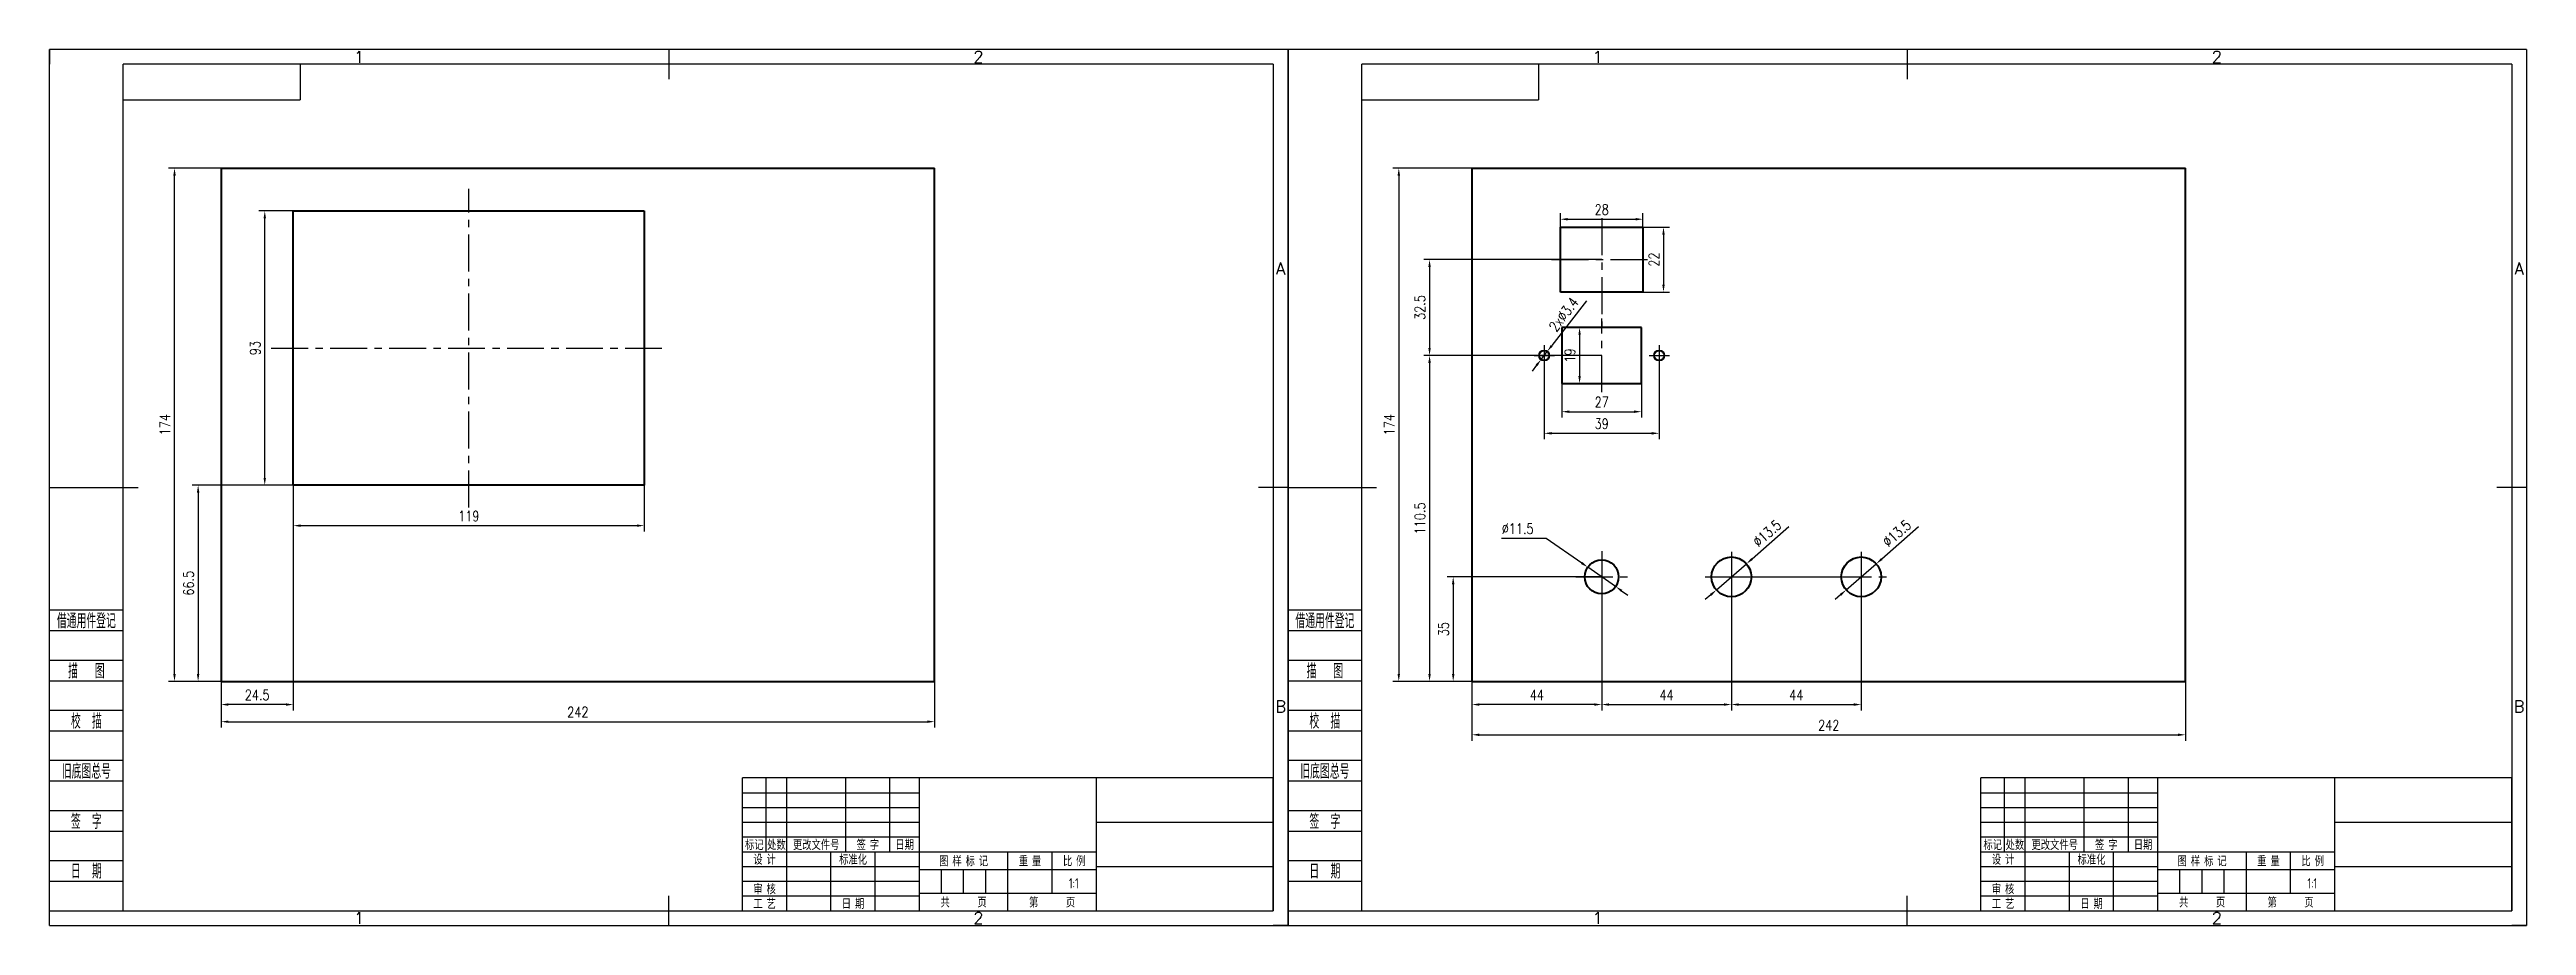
# Model space of a CAD drawing. Header units: millimetres. Extents: x -716 to 815, y -5 to 292.
# Drawn here: x -25 to 815, y -5 to 292 of the extents above; entities that cross this region are included whole.
import ezdxf
from ezdxf.enums import TextEntityAlignment as Align

# ---------------------------------------------------------------- set-up
doc = ezdxf.new("R2010")
doc.units = ezdxf.units.MM
doc.header["$LTSCALE"] = 10
doc.linetypes.add('CENTER', pattern=[2, 1.25, -0.25, 0.25, -0.25])
for name, color, linetype in [('1轮廓实线层', 7, 'Continuous'), ('2细线层', 4, 'Continuous'), ('3中心线层', 1, 'CENTER'), ('6文字层', 3, 'Continuous'), ('7标注层', 4, 'Continuous'), ('图框层', 7, 'Continuous')]:
    doc.layers.add(name, color=color, linetype=linetype)
doc.styles.add('PC_TEXTSTYLE', font='isocp.shx', dxfattribs={"width": 0.8, "bigfont": 'hzfs.shx'})
doc.styles.add('TH_GBDIM', font='romans.shx', dxfattribs={"width": 0.8, "bigfont": 'gbcbig.shx'})
doc.dimstyles.new('TH_GBDIM', dxfattribs={"dimtxt": 3.5, "dimasz": 2.5, "dimexe": 2, "dimexo": 0, "dimgap": 1.5, "dimtad": 1, "dimdec": 1, "dimdsep": 46, "dimtxsty": 'TH_GBDIM', "dimcen": 2.5, "dimclrd": 130, "dimclre": 130, "dimclrt": 3, "dimadec": 0, "dimazin": 2, "dimtfac": 0.714286, "dimtdec": 1, "dimtmove": 0, "dimatfit": 3, "dimfxl": 1, "dimtzin": 0, "dimlwd": -1, "dimlwe": -1, "dimarcsym": 0})

msp = doc.modelspace()

# ---------------------------------------------------------------- texts
at = {"layer": '6文字层', "style": 'TH_GBDIM'}
for s, p in [('1', (80, 289.5)), ('2', (290, 289.5)), ('1', (500, 289.5)), ('2', (710, 289.5)), ('A', (392.5, 217.75)), ('A', (812.5, 217.75)), ('B', (392.5, 69.25)), ('B', (812.5, 69.25)), ('1', (80, -2.5)), ('2', (290, -2.5)), ('1', (500, -2.5)), ('2', (710, -2.5))]:
    msp.add_text(s, height=4, dxfattribs=at).set_placement(p, align=Align.MIDDLE)

# ---------------------------------------------------------------- blocks, each defined once
blk = doc.blocks.new('PC_TITLE_BLOCK')
at = {"layer": '1轮廓实线层'}
for p, q in [((0, 45), (-180, 45)), ((-180, 0), (-180, 45)), ((-172, 20), (-172, 45)), ((-165, 20), (-165, 45)), ((-145, 20), (-145, 45)), ((-130, 20), (-130, 45)), ((-120, 0), (-120, 45)), ((-60, 30), (0, 30)), ((-180, 20), (-60, 20)), ((-165, 0), (-165, 20)), ((-150, 0), (-150, 20)), ((-135, 0), (-135, 20)), ((-60, 15), (0, 15)), ((-180, 0), (0, 0))]:
    blk.add_line(p, q, dxfattribs=at)
at = {"layer": '1轮廓实线层', "color": 7}
for p, q in [((-60, 0), (-60, 45)), ((-180, 25), (-120, 25))]:
    blk.add_line(p, q, dxfattribs=at)
at = {"layer": '2细线层'}
for p, q in [((-180, 40), (-120, 40)), ((-180, 35), (-120, 35)), ((-180, 30), (-120, 30)), ((-90, 0), (-90, 20)), ((-75, 6), (-75, 20)), ((-180, 15), (-120, 15)), ((-180, 10), (-120, 10)), ((-120, 14), (-60, 14)), ((-112.5, 6), (-112.5, 14)), ((-105, 6), (-105, 14)), ((-97.5, 6), (-97.5, 14)), ((-180, 5), (-120, 5)), ((-120, 6), (-60, 6))]:
    blk.add_line(p, q, dxfattribs=at)
at = {"layer": '图框层'}
blk.add_line((0, 0), (0, 45), dxfattribs=at)
at = {"layer": '6文字层', "style": 'PC_TEXTSTYLE', "width": 0.667}
for s, p in [('标记', (-176, 22.5)), (' 设 计 ', (-172.5, 17.51)), ('处数', (-168.5, 22.5)), (' 更改文件号 ', (-155, 22.5)), (' 标准化 ', (-142.5, 17.51)), (' 签 字 ', (-137.5, 22.5)), (' 日期 ', (-125, 22.5)), (' 图 样 标 记 ', (-105, 17)), (' 重 量 ', (-82.5, 17)), (' 比 例 ', (-67.5, 17)), (' 审 核 ', (-172.5, 7.5)), (' 工 艺 ', (-172.5, 2.5)), (' 日 期 ', (-142.5, 2.5)), ('共       页', (-105, 3)), ('第       页', (-75, 3))]:
    blk.add_text(s, height=3.5, dxfattribs=at).set_placement(p, align=Align.MIDDLE)
at = {"layer": '6文字层', "style": 'PC_TEXTSTYLE', "flags": 8}
for tag, height, width, p, p2 in [('产品名称或材料标记', 7, 0.600652, (-113.46, 28.64), (-66.42, 28.64)), ('企业名称', 5, 1.98445, (-54.29, 34.82), (-5.27, 34.82)), ('图样名称', 5, 2.004495, (-54.79, 19.98), (-5.27, 19.98)), ('标准化', 3.5, 1.023147, (-133.83, 15.37), (-120.75, 15.37)), ('审核', 3.5, 1.579393, (-163.99, 5.37), (-150.63, 5.37)), ('重量', 3.5, 1.408247, (-88.46, 7.54), (-76.55, 7.54)), ('比例', 3.5, 1.385287, (-73.35, 7.54), (-61.93, 7.54)), ('图样代号', 5, 2.006536, (-54.79, 5.63), (-5.52, 5.63)), ('工艺', 3.5, 1.621807, (-164.21, 0.37), (-150.89, 0.37)), ('日期', 3.5, 1.560088, (-133.83, 0.37), (-120.75, 0.37)), ('共几页', 3.5, 0.557144, (-108.07, 0.63), (-101.05, 0.63))]:
    blk.add_attdef(tag, text='', height=height, dxfattribs=dict(at, width=width)).set_placement(p, p2, align=Align.FIT)
at = {"layer": '6文字层', "style": 'PC_TEXTSTYLE', "width": 9.905045, "flags": 8}
blk.add_attdef('设计', text='', height=3.5, rotation=358.46442, dxfattribs=at).set_placement((-164.23, 15.37), (-150.37, 15), align=Align.FIT)
at = {"layer": '6文字层', "color": 3, "style": 'PC_TEXTSTYLE', "width": 0.56476, "flags": 8}
blk.add_attdef('第几页', text='', height=3.5, dxfattribs=at).set_placement((-78.29, 0.75), (-71.16, 0.75), align=Align.FIT)
at = {"layer": '6文字层', "ltscale": 10, "style": 'PC_TEXTSTYLE', "flags": 1}
blk.add_attdef('图纸张数', (-58.68, -0.49), '', height=2.5, dxfattribs=at)
blk = doc.blocks.new('PC_FJL_BLOCK')
at = {"layer": '2细线层'}
for p, q in [((-25, 102), (0, 102)), ((-25, 95), (0, 95)), ((-25, 85), (0, 85)), ((-25, 78), (0, 78)), ((-25, 68), (0, 68)), ((-25, 61), (0, 61)), ((-25, 51), (0, 51)), ((-25, 44), (0, 44)), ((-25, 34), (0, 34)), ((-25, 27), (0, 27)), ((-25, 17), (0, 17)), ((-25, 10), (0, 10)), ((-25, 0), (0, 0))]:
    blk.add_line(p, q, dxfattribs=at)
at = {"layer": '6文字层', "color": 3, "style": 'PC_TEXTSTYLE'}
for s, width, p in [('借通用件登记', 0.667, (-12.5, 98.5)), ('描   图', 0.6667, (-12.5, 81.5)), ('校  描', 0.667, (-12.5, 64.5)), ('旧底图总号', 0.667, (-12.5, 47.5)), ('签  字', 0.667, (-12.5, 30.5)), ('日  期', 0.667, (-12.49, 13.6))]:
    blk.add_text(s, height=5, dxfattribs=dict(at, width=width)).set_placement(p, align=Align.MIDDLE)
at = {"layer": '6文字层', "style": 'PC_TEXTSTYLE'}
for tag, width, p, p2 in [('借通用件登记', 0.671328, (-23.44, 86.36), (-1.25, 86.36)), ('描图', 2.120922, (-23.44, 69.36), (-1.25, 69.36)), ('校图', 2.149976, (-23.75, 52.06), (-1.25, 52.06)), ('旧底图总号', 0.761452, (-22.84, 35.67), (-1.86, 35.67)), ('签字', 2.026939, (-23.14, 18.37), (-1.56, 18.37)), ('日期', 1.89999, (-22.84, 1.37), (-2.17, 1.37))]:
    blk.add_attdef(tag, text='', height=5, dxfattribs=dict(at, width=width)).set_placement(p, p2, align=Align.FIT)
blk = doc.blocks.new('PC_TYDH_BLOCK')
at = {"layer": '2细线层', "linetype": 'Continuous'}
for p in [(60, 0), (0, -12)]:
    blk.add_line(p, (60, -12), dxfattribs=at)
at = {"layer": '6文字层', "style": 'PC_TEXTSTYLE', "width": 1.815486}
blk.add_attdef('图样代号', text='', height=7, rotation=180, dxfattribs=at).set_placement((58.24, -2.4), (2.35, -2.4), align=Align.FIT)
blk = doc.blocks.new('*D31')
at = {"layer": '7标注层', "color": 130, "transparency": 16777216}
for p, q in [((57.67, 144.27), (57.67, 67.9)), ((33.17, 139.27), (33.17, 67.9)), ((55.17, 69.9), (35.67, 69.9))]:
    blk.add_line(p, q, dxfattribs=at)
for points in [[(35.67, 70.32), (35.67, 69.49), (33.17, 69.9)], [(55.17, 70.32), (55.17, 69.49), (57.67, 69.9)]]:
    blk.add_solid(points, dxfattribs=at)
at = {"layer": 'Defpoints', "color": 0, "transparency": 16777216}
for p in [(57.67, 144.27), (33.17, 139.27), (33.17, 69.9)]:
    blk.add_point(p, dxfattribs=at)
at = {"layer": '7标注层', "color": 3, "transparency": 16777216, "insert": (45.42, 73.15), "char_height": 3.5, "attachment_point": 5, "style": 'TH_GBDIM'}
blk.add_mtext('24.5', dxfattribs=at)
blk = doc.blocks.new('*D33')
at = {"layer": '7标注层', "color": 130, "transparency": 16777216}
for p, q in [((33.17, 77.77), (33.17, 62.09)), ((275.17, 77.77), (275.17, 62.09)), ((35.67, 64.09), (272.67, 64.09))]:
    blk.add_line(p, q, dxfattribs=at)
for points in [[(35.67, 64.51), (35.67, 63.68), (33.17, 64.09)], [(272.67, 64.51), (272.67, 63.68), (275.17, 64.09)]]:
    blk.add_solid(points, dxfattribs=at)
at = {"layer": 'Defpoints', "color": 0, "transparency": 16777216}
for p in [(33.17, 77.77), (275.17, 77.77), (275.17, 64.09)]:
    blk.add_point(p, dxfattribs=at)
at = {"layer": '7标注层', "color": 3, "transparency": 16777216, "insert": (154.17, 67.34), "char_height": 3.5, "attachment_point": 5, "style": 'TH_GBDIM'}
blk.add_mtext('242', dxfattribs=at)
blk = doc.blocks.new('*D34')
at = {"layer": '7标注层', "color": 130, "transparency": 16777216}
for p, q in [((33.17, 251.77), (15.38, 251.77)), ((17.38, 80.27), (17.38, 249.27)), ((33.17, 77.77), (15.38, 77.77))]:
    blk.add_line(p, q, dxfattribs=at)
for points in [[(16.97, 249.27), (17.8, 249.27), (17.38, 251.77)], [(16.97, 80.27), (17.8, 80.27), (17.38, 77.77)]]:
    blk.add_solid(points, dxfattribs=at)
at = {"layer": 'Defpoints', "color": 0, "transparency": 16777216}
for p in [(17.38, 251.77), (33.17, 251.77), (33.17, 77.77)]:
    blk.add_point(p, dxfattribs=at)
at = {"layer": '7标注层', "color": 3, "transparency": 16777216, "insert": (14.13, 164.77), "char_height": 3.5, "attachment_point": 5, "rotation": 90, "style": 'TH_GBDIM'}
blk.add_mtext('174', dxfattribs=at)
blk = doc.blocks.new('*D35')
at = {"layer": '7标注层', "color": 130, "transparency": 16777216}
for p, q in [((57.67, 144.27), (57.67, 128.56)), ((176.67, 144.27), (176.67, 128.56)), ((60.17, 130.56), (174.17, 130.56))]:
    blk.add_line(p, q, dxfattribs=at)
for points in [[(60.17, 130.98), (60.17, 130.15), (57.67, 130.56)], [(174.17, 130.98), (174.17, 130.15), (176.67, 130.56)]]:
    blk.add_solid(points, dxfattribs=at)
at = {"layer": 'Defpoints', "color": 0, "transparency": 16777216}
for p in [(57.67, 144.27), (176.67, 144.27), (176.67, 130.56)]:
    blk.add_point(p, dxfattribs=at)
at = {"layer": '7标注层', "color": 3, "transparency": 16777216, "insert": (117.17, 133.81), "char_height": 3.5, "attachment_point": 5, "style": 'TH_GBDIM'}
blk.add_mtext('119', dxfattribs=at)
blk = doc.blocks.new('*D36')
at = {"layer": '7标注层', "color": 130, "transparency": 16777216}
for p, q in [((57.67, 237.27), (45.99, 237.27)), ((47.99, 146.77), (47.99, 234.77)), ((57.67, 144.27), (45.99, 144.27))]:
    blk.add_line(p, q, dxfattribs=at)
for points in [[(47.57, 234.77), (48.4, 234.77), (47.99, 237.27)], [(47.57, 146.77), (48.4, 146.77), (47.99, 144.27)]]:
    blk.add_solid(points, dxfattribs=at)
at = {"layer": 'Defpoints', "color": 0, "transparency": 16777216}
for p in [(47.99, 237.27), (57.67, 237.27), (57.67, 144.27)]:
    blk.add_point(p, dxfattribs=at)
at = {"layer": '7标注层', "color": 3, "transparency": 16777216, "insert": (44.74, 190.77), "char_height": 3.5, "attachment_point": 5, "rotation": 90, "style": 'TH_GBDIM'}
blk.add_mtext('93', dxfattribs=at)
blk = doc.blocks.new('*D38')
at = {"layer": '7标注层', "color": 130, "transparency": 16777216}
for p, q in [((57.67, 144.27), (23.39, 144.27)), ((25.39, 141.77), (25.39, 80.27)), ((57.67, 77.77), (23.39, 77.77))]:
    blk.add_line(p, q, dxfattribs=at)
for points in [[(24.97, 141.77), (25.81, 141.77), (25.39, 144.27)], [(24.97, 80.27), (25.81, 80.27), (25.39, 77.77)]]:
    blk.add_solid(points, dxfattribs=at)
at = {"layer": 'Defpoints', "color": 0, "transparency": 16777216}
for p in [(57.67, 144.27), (25.39, 77.77), (57.67, 77.77)]:
    blk.add_point(p, dxfattribs=at)
at = {"layer": '7标注层', "color": 3, "transparency": 16777216, "insert": (22.14, 111.02), "char_height": 3.5, "attachment_point": 5, "rotation": 90, "style": 'TH_GBDIM'}
blk.add_mtext('66.5', dxfattribs=at)
blk = doc.blocks.new('*D9')
at = {"layer": '7标注层', "color": 130, "transparency": 16777216}
for p, q in [((487.38, 231.77), (487.38, 236.47)), ((515.38, 231.77), (515.38, 236.47)), ((489.88, 234.47), (512.88, 234.47))]:
    blk.add_line(p, q, dxfattribs=at)
for points in [[(489.88, 234.88), (489.88, 234.05), (487.38, 234.47)], [(512.88, 234.88), (512.88, 234.05), (515.38, 234.47)]]:
    blk.add_solid(points, dxfattribs=at)
at = {"layer": 'Defpoints', "color": 0, "transparency": 16777216}
for p in [(487.38, 231.77), (515.38, 234.47), (515.38, 231.77)]:
    blk.add_point(p, dxfattribs=at)
at = {"layer": '7标注层', "color": 3, "transparency": 16777216, "insert": (501.38, 237.72), "char_height": 3.5, "attachment_point": 5, "style": 'TH_GBDIM'}
blk.add_mtext('28', dxfattribs=at)
blk = doc.blocks.new('*D10')
at = {"layer": '7标注层', "color": 130, "transparency": 16777216}
for p, q in [((515.38, 231.77), (524.34, 231.77)), ((522.34, 229.27), (522.34, 212.27)), ((515.38, 209.77), (524.34, 209.77))]:
    blk.add_line(p, q, dxfattribs=at)
for points in [[(521.93, 229.27), (522.76, 229.27), (522.34, 231.77)], [(521.93, 212.27), (522.76, 212.27), (522.34, 209.77)]]:
    blk.add_solid(points, dxfattribs=at)
at = {"layer": 'Defpoints', "color": 0, "transparency": 16777216}
for p in [(515.38, 231.77), (515.38, 209.77), (522.34, 209.77)]:
    blk.add_point(p, dxfattribs=at)
at = {"layer": '7标注层', "color": 3, "transparency": 16777216, "insert": (519.09, 220.77), "char_height": 3.5, "attachment_point": 5, "rotation": 90, "style": 'TH_GBDIM'}
blk.add_mtext('22', dxfattribs=at)
blk = doc.blocks.new('*D11')
at = {"color": 130, "transparency": 16777216}
for p, q in [((481.88, 188.27), (481.88, 159.87)), ((520.88, 188.27), (520.88, 159.87)), ((484.38, 161.87), (518.38, 161.87))]:
    blk.add_line(p, q, dxfattribs=at)
for points in [[(484.38, 162.29), (484.38, 161.45), (481.88, 161.87)], [(518.38, 162.29), (518.38, 161.45), (520.88, 161.87)]]:
    blk.add_solid(points, dxfattribs=at)
at = {"layer": 'Defpoints', "color": 0, "transparency": 16777216}
for p in [(481.88, 188.27), (520.88, 188.27), (520.88, 161.87)]:
    blk.add_point(p, dxfattribs=at)
at = {"color": 3, "transparency": 16777216, "insert": (501.38, 165.12), "char_height": 3.5, "attachment_point": 5, "style": 'TH_GBDIM'}
blk.add_mtext('39', dxfattribs=at)
blk = doc.blocks.new('*D12')
at = {"color": 130, "transparency": 16777216}
for p, q in [((487.88, 178.77), (487.88, 167.21)), ((514.88, 178.77), (514.88, 167.21)), ((490.38, 169.21), (512.38, 169.21))]:
    blk.add_line(p, q, dxfattribs=at)
for points in [[(490.38, 169.62), (490.38, 168.79), (487.88, 169.21)], [(512.38, 169.62), (512.38, 168.79), (514.88, 169.21)]]:
    blk.add_solid(points, dxfattribs=at)
at = {"layer": 'Defpoints', "color": 0, "transparency": 16777216}
for p in [(487.88, 178.77), (514.88, 178.77), (514.88, 169.21)]:
    blk.add_point(p, dxfattribs=at)
at = {"color": 3, "transparency": 16777216, "insert": (501.38, 172.46), "char_height": 3.5, "attachment_point": 5, "style": 'TH_GBDIM'}
blk.add_mtext('27', dxfattribs=at)
blk = doc.blocks.new('*D13')
at = {"color": 130, "transparency": 16777216}
for p, q in [((496.18, 206.83), (484.44, 191.6)), ((479.32, 184.94), (477.79, 182.96)), ((480.84, 186.92), (482.92, 189.62))]:
    blk.add_line(p, q, dxfattribs=at)
for points in [[(478.99, 185.2), (479.65, 184.69), (480.84, 186.92)], [(484.11, 191.85), (484.77, 191.34), (482.92, 189.62)]]:
    blk.add_solid(points, dxfattribs=at)
at = {"layer": 'Defpoints', "color": 0, "transparency": 16777216}
for p in [(480.84, 186.92), (482.92, 189.62)]:
    blk.add_point(p, dxfattribs=at)
at = {"color": 3, "transparency": 16777216, "insert": (488.5, 202.19), "char_height": 3.5, "attachment_point": 5, "rotation": 52.38488, "style": 'TH_GBDIM'}
blk.add_mtext('{2x∅3.4}{}{}', dxfattribs=at)
blk = doc.blocks.new('*D14')
at = {"layer": '1轮廓实线层', "color": 130, "transparency": 16777216}
for p, q in [((487.88, 197.77), (495.88, 197.77)), ((493.88, 195.27), (493.88, 181.27)), ((487.88, 178.77), (495.88, 178.77))]:
    blk.add_line(p, q, dxfattribs=at)
for points in [[(493.47, 195.27), (494.3, 195.27), (493.88, 197.77)], [(493.47, 181.27), (494.3, 181.27), (493.88, 178.77)]]:
    blk.add_solid(points, dxfattribs=at)
at = {"layer": 'Defpoints', "color": 0, "transparency": 16777216}
for p in [(487.88, 197.77), (487.88, 178.77), (493.88, 178.77)]:
    blk.add_point(p, dxfattribs=at)
at = {"layer": '1轮廓实线层', "color": 3, "transparency": 16777216, "insert": (490.63, 188.27), "char_height": 3.5, "attachment_point": 5, "rotation": 90, "style": 'TH_GBDIM'}
blk.add_mtext('19', dxfattribs=at)
blk = doc.blocks.new('*D15')
at = {"layer": '7标注层', "color": 130, "transparency": 16777216}
for p, q in [((467.36, 126.29), (482.59, 126.29)), ((482.59, 126.29), (494.61, 117.9)), ((506.1, 109.9), (496.66, 116.47)), ((508.15, 108.47), (510.2, 107.04))]:
    blk.add_line(p, q, dxfattribs=at)
for points in [[(494.85, 118.25), (494.37, 117.56), (496.66, 116.47)], [(508.39, 108.81), (507.91, 108.13), (506.1, 109.9)]]:
    blk.add_solid(points, dxfattribs=at)
at = {"layer": 'Defpoints', "color": 0, "transparency": 16777216}
for p in [(496.66, 116.47), (506.1, 109.9)]:
    blk.add_point(p, dxfattribs=at)
at = {"layer": '7标注层', "color": 3, "transparency": 16777216, "insert": (472.89, 129.54), "char_height": 3.5, "attachment_point": 5, "style": 'TH_GBDIM'}
blk.add_mtext('∅11.5', dxfattribs=at)
blk = doc.blocks.new('*D16')
at = {"layer": '1轮廓实线层', "color": 130, "transparency": 16777216}
for p, q in [((564.87, 130.12), (552.36, 119.25)), ((540.28, 108.76), (550.48, 117.61)), ((538.4, 107.12), (536.51, 105.48))]:
    blk.add_line(p, q, dxfattribs=at)
for points in [[(552.09, 119.57), (552.64, 118.94), (550.48, 117.61)], [(538.12, 107.43), (538.67, 106.8), (540.28, 108.76)]]:
    blk.add_solid(points, dxfattribs=at)
at = {"layer": 'Defpoints', "color": 0, "transparency": 16777216}
for p in [(550.48, 117.61), (540.28, 108.76)]:
    blk.add_point(p, dxfattribs=at)
at = {"layer": '1轮廓实线层', "color": 3, "transparency": 16777216, "insert": (557.43, 127.96), "char_height": 3.5, "attachment_point": 5, "rotation": 40.98242, "style": 'TH_GBDIM'}
blk.add_mtext('∅13.5', dxfattribs=at)
blk = doc.blocks.new('*D20')
at = {"layer": '1轮廓实线层', "color": 130, "transparency": 16777216}
for p, q in [((608.87, 130.12), (596.36, 119.25)), ((584.28, 108.76), (594.48, 117.61)), ((582.4, 107.12), (580.51, 105.48))]:
    blk.add_line(p, q, dxfattribs=at)
for points in [[(596.09, 119.57), (596.64, 118.94), (594.48, 117.61)], [(582.12, 107.43), (582.67, 106.8), (584.28, 108.76)]]:
    blk.add_solid(points, dxfattribs=at)
at = {"layer": 'Defpoints', "color": 0, "transparency": 16777216}
for p in [(594.48, 117.61), (584.28, 108.76)]:
    blk.add_point(p, dxfattribs=at)
at = {"layer": '1轮廓实线层', "color": 3, "transparency": 16777216, "insert": (601.43, 127.96), "char_height": 3.5, "attachment_point": 5, "rotation": 40.98242, "style": 'TH_GBDIM'}
blk.add_mtext('∅13.5', dxfattribs=at)
blk = doc.blocks.new('*D21')
at = {"layer": '7标注层', "color": 130, "transparency": 16777216}
for p, q in [((457.38, 113.19), (457.38, 67.9)), ((501.38, 113.19), (501.38, 67.9)), ((498.88, 69.9), (459.88, 69.9))]:
    blk.add_line(p, q, dxfattribs=at)
for points in [[(459.88, 70.32), (459.88, 69.48), (457.38, 69.9)], [(498.88, 70.32), (498.88, 69.48), (501.38, 69.9)]]:
    blk.add_solid(points, dxfattribs=at)
at = {"layer": 'Defpoints', "color": 0, "transparency": 16777216}
for p in [(457.38, 113.19), (501.38, 113.19), (457.38, 69.9)]:
    blk.add_point(p, dxfattribs=at)
at = {"layer": '7标注层', "color": 3, "transparency": 16777216, "insert": (479.38, 73.15), "char_height": 3.5, "attachment_point": 5, "style": 'TH_GBDIM'}
blk.add_mtext('44', dxfattribs=at)
blk = doc.blocks.new('*D22')
at = {"layer": '7标注层', "color": 130, "transparency": 16777216}
for p, q in [((501.38, 113.19), (449.02, 113.19)), ((451.02, 110.69), (451.02, 80.27)), ((501.38, 77.77), (449.02, 77.77))]:
    blk.add_line(p, q, dxfattribs=at)
for points in [[(450.61, 110.69), (451.44, 110.69), (451.02, 113.19)], [(450.61, 80.27), (451.44, 80.27), (451.02, 77.77)]]:
    blk.add_solid(points, dxfattribs=at)
at = {"layer": 'Defpoints', "color": 0, "transparency": 16777216}
for p in [(501.38, 113.19), (451.02, 77.77), (501.38, 77.77)]:
    blk.add_point(p, dxfattribs=at)
at = {"layer": '7标注层', "color": 3, "transparency": 16777216, "insert": (447.77, 95.48), "char_height": 3.5, "attachment_point": 5, "rotation": 90, "style": 'TH_GBDIM'}
blk.add_mtext('35', dxfattribs=at)
blk = doc.blocks.new('*D23')
at = {"layer": '7标注层', "color": 130, "transparency": 16777216}
for p, q in [((501.38, 113.19), (501.38, 67.9)), ((545.38, 113.19), (545.38, 67.9)), ((503.88, 69.9), (542.88, 69.9))]:
    blk.add_line(p, q, dxfattribs=at)
for points in [[(503.88, 70.32), (503.88, 69.48), (501.38, 69.9)], [(542.88, 70.32), (542.88, 69.48), (545.38, 69.9)]]:
    blk.add_solid(points, dxfattribs=at)
at = {"layer": 'Defpoints', "color": 0, "transparency": 16777216}
for p in [(501.38, 113.19), (545.38, 113.19), (545.38, 69.9)]:
    blk.add_point(p, dxfattribs=at)
at = {"layer": '7标注层', "color": 3, "transparency": 16777216, "insert": (523.38, 73.15), "char_height": 3.5, "attachment_point": 5, "style": 'TH_GBDIM'}
blk.add_mtext('44', dxfattribs=at)
blk = doc.blocks.new('*D24')
at = {"layer": '7标注层', "color": 130, "transparency": 16777216}
for p, q in [((545.38, 113.19), (545.38, 67.9)), ((589.38, 113.19), (589.38, 67.9)), ((547.88, 69.9), (586.88, 69.9))]:
    blk.add_line(p, q, dxfattribs=at)
for points in [[(547.88, 70.32), (547.88, 69.48), (545.38, 69.9)], [(586.88, 70.32), (586.88, 69.48), (589.38, 69.9)]]:
    blk.add_solid(points, dxfattribs=at)
at = {"layer": 'Defpoints', "color": 0, "transparency": 16777216}
for p in [(545.38, 113.19), (589.38, 113.19), (589.38, 69.9)]:
    blk.add_point(p, dxfattribs=at)
at = {"layer": '7标注层', "color": 3, "transparency": 16777216, "insert": (567.38, 73.15), "char_height": 3.5, "attachment_point": 5, "style": 'TH_GBDIM'}
blk.add_mtext('44', dxfattribs=at)
blk = doc.blocks.new('*D25')
at = {"layer": '7标注层', "color": 130, "transparency": 16777216}
for p, q in [((501.38, 188.27), (441.01, 188.27)), ((443.01, 185.77), (443.01, 80.27)), ((501.38, 77.77), (441.01, 77.77))]:
    blk.add_line(p, q, dxfattribs=at)
for points in [[(442.59, 185.77), (443.42, 185.77), (443.01, 188.27)], [(442.59, 80.27), (443.42, 80.27), (443.01, 77.77)]]:
    blk.add_solid(points, dxfattribs=at)
at = {"layer": 'Defpoints', "color": 0, "transparency": 16777216}
for p in [(501.38, 188.27), (443.01, 77.77), (501.38, 77.77)]:
    blk.add_point(p, dxfattribs=at)
at = {"layer": '7标注层', "color": 3, "transparency": 16777216, "insert": (439.76, 133.02), "char_height": 3.5, "attachment_point": 5, "rotation": 90, "style": 'TH_GBDIM'}
blk.add_mtext('110.5', dxfattribs=at)
blk = doc.blocks.new('*D26')
at = {"layer": '7标注层', "color": 130, "transparency": 16777216}
for p, q in [((501.38, 220.77), (441.01, 220.77)), ((443.01, 218.27), (443.01, 190.77)), ((501.38, 188.27), (441.01, 188.27))]:
    blk.add_line(p, q, dxfattribs=at)
for points in [[(442.59, 218.27), (443.42, 218.27), (443.01, 220.77)], [(442.59, 190.77), (443.42, 190.77), (443.01, 188.27)]]:
    blk.add_solid(points, dxfattribs=at)
at = {"layer": 'Defpoints', "color": 0, "transparency": 16777216}
for p in [(501.38, 220.77), (443.01, 188.27), (501.38, 188.27)]:
    blk.add_point(p, dxfattribs=at)
at = {"layer": '7标注层', "color": 3, "transparency": 16777216, "insert": (439.76, 204.52), "char_height": 3.5, "attachment_point": 5, "rotation": 90, "style": 'TH_GBDIM'}
blk.add_mtext('32.5', dxfattribs=at)
blk = doc.blocks.new('*D27')
at = {"layer": '7标注层', "color": 130, "transparency": 16777216}
for p, q in [((457.38, 77.77), (457.38, 57.65)), ((699.38, 77.77), (699.38, 57.65)), ((459.88, 59.65), (696.88, 59.65))]:
    blk.add_line(p, q, dxfattribs=at)
for points in [[(459.88, 60.06), (459.88, 59.23), (457.38, 59.65)], [(696.88, 60.06), (696.88, 59.23), (699.38, 59.65)]]:
    blk.add_solid(points, dxfattribs=at)
at = {"layer": 'Defpoints', "color": 0, "transparency": 16777216}
for p in [(457.38, 77.77), (699.38, 77.77), (699.38, 59.65)]:
    blk.add_point(p, dxfattribs=at)
at = {"layer": '7标注层', "color": 3, "transparency": 16777216, "insert": (578.38, 62.9), "char_height": 3.5, "attachment_point": 5, "style": 'TH_GBDIM'}
blk.add_mtext('242', dxfattribs=at)
blk = doc.blocks.new('*D28')
at = {"layer": '7标注层', "color": 130, "transparency": 16777216}
for p, q in [((457.38, 251.77), (430.57, 251.77)), ((432.57, 249.27), (432.57, 80.27)), ((457.38, 77.77), (430.57, 77.77))]:
    blk.add_line(p, q, dxfattribs=at)
for points in [[(432.16, 249.27), (432.99, 249.27), (432.57, 251.77)], [(432.16, 80.27), (432.99, 80.27), (432.57, 77.77)]]:
    blk.add_solid(points, dxfattribs=at)
at = {"layer": 'Defpoints', "color": 0, "transparency": 16777216}
for p in [(457.38, 251.77), (432.57, 77.77), (457.38, 77.77)]:
    blk.add_point(p, dxfattribs=at)
at = {"layer": '7标注层', "color": 3, "transparency": 16777216, "insert": (429.32, 164.77), "char_height": 3.5, "attachment_point": 5, "rotation": 90, "style": 'TH_GBDIM'}
blk.add_mtext('174', dxfattribs=at)

# ---------------------------------------------------------------- dimensions: what is measured, and where the dimension line sits
dim = msp.add_diameter_dim_2p(p1=(480.8429, 186.923), p2=(482.9181, 189.6163), text='{2x<>}{}{}', dimstyle='TH_GBDIM', override={"dimgap": 1.5, "dimtad": 1, "dimtih": 0, "dimtoh": 0, "dimdec": 3, "dimlfac": 1, "dimse1": 0, "dimse2": 0, "dimsd1": 0, "dimsd2": 0, "dimtix": 0, "dimtofl": 1, "dimatfit": 3})
dim.commit()
dim.dimension.update_dxf_attribs({"geometry": '*D13', "text_midpoint": (488.5021, 202.188)})
for base, p1, p2, picture, middle in [((520.8805, 161.8715), (481.8805, 188.2696), (520.8805, 188.2696), '*D11', (501.3805, 165.1215)), ((514.8805, 169.2061), (487.8805, 178.7696), (514.8805, 178.7696), '*D12', (501.3805, 172.4561))]:
    dim = msp.add_linear_dim(base=base, p1=p1, p2=p2, dimstyle='TH_GBDIM')
    dim.commit()
    dim.dimension.update_dxf_attribs({"geometry": picture, "text_midpoint": middle})
at = {"layer": '1轮廓实线层'}
dim = msp.add_linear_dim(base=(493.8829, 178.7696), p1=(487.8805, 197.7696), p2=(487.8805, 178.7696), angle=90, dimstyle='TH_GBDIM', dxfattribs=at)
dim.commit()
dim.dimension.update_dxf_attribs({"geometry": '*D14', "text_midpoint": (490.6329, 188.2696)})
for p1, p2, picture, middle in [((540.2848, 108.7588), (550.4761, 117.6125), '*D16', (557.4288, 127.9578)), ((584.2848, 108.7588), (594.4761, 117.6125), '*D20', (601.4288, 127.9578))]:
    dim = msp.add_diameter_dim_2p(p1=p1, p2=p2, dimstyle='TH_GBDIM', dxfattribs=at)
    dim.commit()
    dim.dimension.update_dxf_attribs({"geometry": picture, "text_midpoint": middle})
at = {"layer": '7标注层'}
for base, p1, p2, picture, middle in [((17.3831, 251.7696), (33.1735, 77.7696), (33.1735, 251.7696), '*D34', (14.1331, 164.7696)), ((432.5734, 77.7696), (457.3805, 251.7696), (457.3805, 77.7696), '*D28', (429.3234, 164.7696)), ((47.9851, 237.2696), (57.6735, 144.2696), (57.6735, 237.2696), '*D36', (44.7351, 190.7696)), ((522.3436, 209.7696), (515.3805, 231.7696), (515.3805, 209.7696), '*D10', (519.0936, 220.7696)), ((443.007, 188.2696), (501.3805, 220.7696), (501.3805, 188.2696), '*D26', (439.757, 204.5196)), ((443.007, 77.7696), (501.3805, 188.2696), (501.3805, 77.7696), '*D25', (439.757, 133.0196)), ((25.3899, 77.7696), (57.6735, 144.2696), (57.6735, 77.7696), '*D38', (22.1399, 111.0196))]:
    dim = msp.add_linear_dim(base=base, p1=p1, p2=p2, angle=90, dimstyle='TH_GBDIM', dxfattribs=at)
    dim.commit()
    dim.dimension.update_dxf_attribs({"geometry": picture, "text_midpoint": middle})
for base, p1, p2, picture, middle in [((515.3805, 234.4678), (487.3805, 231.7696), (515.3805, 231.7696), '*D9', (501.3805, 237.7178)), ((33.1735, 69.9038), (57.6735, 144.2696), (33.1735, 139.2696), '*D31', (45.4235, 73.1538)), ((176.6735, 130.5643), (57.6735, 144.2696), (176.6735, 144.2696), '*D35', (117.1735, 133.8143)), ((457.3805, 69.8989), (501.3805, 113.1857), (457.3805, 113.1857), '*D21', (479.3805, 73.1489)), ((545.3805, 69.8989), (501.3805, 113.1857), (545.3805, 113.1857), '*D23', (523.3805, 73.1489)), ((589.3805, 69.8989), (545.3805, 113.1857), (589.3805, 113.1857), '*D24', (567.3805, 73.1489)), ((275.1735, 64.0931), (33.1735, 77.7696), (275.1735, 77.7696), '*D33', (154.1735, 67.3431)), ((699.3805, 59.6464), (457.3805, 77.7696), (699.3805, 77.7696), '*D27', (578.3805, 62.8964))]:
    dim = msp.add_linear_dim(base=base, p1=p1, p2=p2, dimstyle='TH_GBDIM', dxfattribs=at)
    dim.commit()
    dim.dimension.update_dxf_attribs({"geometry": picture, "text_midpoint": middle})
dim = msp.add_diameter_dim_2p(p1=(506.097, 109.8968), p2=(496.664, 116.4746), dimstyle='TH_GBDIM', override={"dimgap": 1.5, "dimtad": 1, "dimtih": 0, "dimtoh": 1, "dimdec": 1, "dimlfac": 1, "dimse1": 0, "dimse2": 0, "dimsd1": 0, "dimsd2": 0, "dimtix": 0, "dimtofl": 1}, dxfattribs=at)
dim.commit()
dim.dimension.update_dxf_attribs({"geometry": '*D15', "text_midpoint": (472.8897, 126.2887), "dimtype": 163})
dim = msp.add_linear_dim(base=(451.0225, 77.7696), p1=(501.3805, 113.1857), p2=(501.3805, 77.7696), angle=90, text='35', dimstyle='TH_GBDIM', dxfattribs=at)
dim.commit()
dim.dimension.update_dxf_attribs({"geometry": '*D22', "text_midpoint": (447.7725, 95.4777)})

# ---------------------------------------------------------------- linework, layer by layer
at = {"layer": '1轮廓实线层'}
for p, q in [((185, 292), (185, 282)), ((605, 292), (605, 282)), ((57.6735, 232.2696), (57.6735, 237.2696)), ((-25, 143.5), (5, 143.5)), ((395, 143.5), (385, 143.5)), ((395, 143.5), (425, 143.5)), ((815, 143.5), (805, 143.5)), ((545.3805, 113.1857), (589.3805, 113.1857)), ((185, -5), (185, 5)), ((605, -5), (605, 5))]:
    msp.add_line(p, q, dxfattribs=at)
at = {"layer": '1轮廓实线层', "lineweight": 40}
for p, q in [((33.1735, 251.7696), (275.1735, 251.7696)), ((33.1735, 251.7696), (33.1735, 77.7696)), ((275.1735, 77.7696), (275.1735, 251.7696)), ((457.3805, 251.7696), (699.3805, 251.7696)), ((457.3805, 251.7696), (457.3805, 77.7696)), ((699.3805, 77.7696), (699.3805, 251.7696)), ((57.6735, 237.2696), (176.6735, 237.2696)), ((57.6735, 144.2696), (57.6735, 237.2696)), ((176.6735, 237.2696), (176.6735, 144.2696)), ((487.3805, 231.7696), (515.3805, 231.7696)), ((487.3805, 209.7696), (487.3805, 231.7696)), ((515.3805, 231.7696), (515.3805, 209.7696)), ((515.3805, 209.7696), (487.3805, 209.7696)), ((487.8805, 197.7696), (487.8805, 178.7696)), ((514.8805, 197.7696), (487.8805, 197.7696)), ((514.8805, 178.7696), (514.8805, 197.7696)), ((487.8805, 178.7696), (514.8805, 178.7696)), ((176.6735, 144.2696), (57.6735, 144.2696)), ((33.1735, 77.7696), (275.1735, 77.7696)), ((457.3805, 77.7696), (699.3805, 77.7696))]:
    msp.add_line(p, q, dxfattribs=at)
for centre, radius in [((481.8805, 188.2696), 1.7), ((520.8805, 188.2696), 1.7), ((501.3805, 113.1857), 5.75), ((545.3805, 113.1857), 6.75), ((589.3805, 113.1857), 6.75)]:
    msp.add_circle(centre, radius, dxfattribs=at)
at = {"layer": '2细线层'}
for p, q in [((-25, -5), (-25, 292)), ((395, 292), (-25, 292)), ((-25, 292), (-25, 287)), ((185, 292), (185, 287)), ((395, 292), (395, -5)), ((395, -5), (395, 292)), ((815, 292), (395, 292)), ((395, 292), (395, 287)), ((605, 292), (605, 287)), ((815, 292), (815, -5)), ((395, 143.5), (390, 143.5)), ((815, 143.5), (810, 143.5)), ((-25, -5), (-25, 0)), ((185, -5), (185, 0)), ((395, -5), (395, 0)), ((605, -5), (605, 0)), ((-25, -5), (395, -5)), ((395, -5), (390, -5)), ((395, -5), (815, -5)), ((815, -5), (810, -5))]:
    msp.add_line(p, q, dxfattribs=at)
at = {"layer": '3中心线层'}
for p, q in [((117.1735, 136.7696), (117.1735, 244.7696)), ((501.3805, 234.7696), (501.3805, 197.7696)), ((484.3805, 220.7696), (518.3805, 220.7696)), ((501.3805, 175.7696), (501.3805, 200.7696)), ((50.1735, 190.7696), (184.1735, 190.7696)), ((478.428, 188.2696), (485.333, 188.2696)), ((481.8805, 191.7222), (481.8805, 184.8171)), ((517.428, 188.2696), (524.333, 188.2696)), ((520.8805, 191.7222), (520.8805, 184.8171)), ((501.3805, 121.9357), (501.3805, 104.4357)), ((545.3805, 121.6731), (545.3805, 104.6983)), ((589.3805, 121.6731), (589.3805, 104.6983)), ((492.6305, 113.1857), (510.1305, 113.1857)), ((536.422, 113.1857), (554.339, 113.1857)), ((580.422, 113.1857), (598.339, 113.1857))]:
    msp.add_line(p, q, dxfattribs=at)
at = {"layer": '图框层'}
for p, q in [((0, 0), (0, 287)), ((390, 287), (0, 287)), ((390, 287), (390, 0)), ((420, 0), (420, 287)), ((810, 287), (420, 287)), ((810, 287), (810, 0)), ((0, 0), (390, 0)), ((420, 0), (810, 0))]:
    msp.add_line(p, q, dxfattribs=at)

# ---------------------------------------------------------------- block references
for name, p in [('PC_TYDH_BLOCK', (0, 287)), ('PC_TYDH_BLOCK', (420, 287)), ('PC_FJL_BLOCK', (0, 0)), ('PC_FJL_BLOCK', (420, 0))]:
    msp.add_blockref(name, p, dxfattribs=at)
ref = msp.add_blockref('PC_TITLE_BLOCK', (390, 0), dxfattribs=at)
ref.add_attrib('比例', '1:1', dxfattribs={"layer": '6文字层', "height": 3.5, "style": 'PC_TEXTSTYLE', "width": 0.8}).set_placement((322.3586, 7.5424), align=Align.CENTER)
ref = msp.add_blockref('PC_TITLE_BLOCK', (810, 0), dxfattribs=at)
ref.add_attrib('比例', '1:1', dxfattribs={"layer": '6文字层', "height": 3.5, "style": 'PC_TEXTSTYLE', "width": 0.8}).set_placement((742.3586, 7.5424), align=Align.CENTER)

msp.set_redraw_order([(e.dxf.handle, doc.entitydb.next_handle()) for e in msp.query("TEXT MTEXT ATTDEF DIMENSION ARC_DIMENSION")])  # texts and dimensions are drawn at this point

doc.saveas('drawing.dxf')
